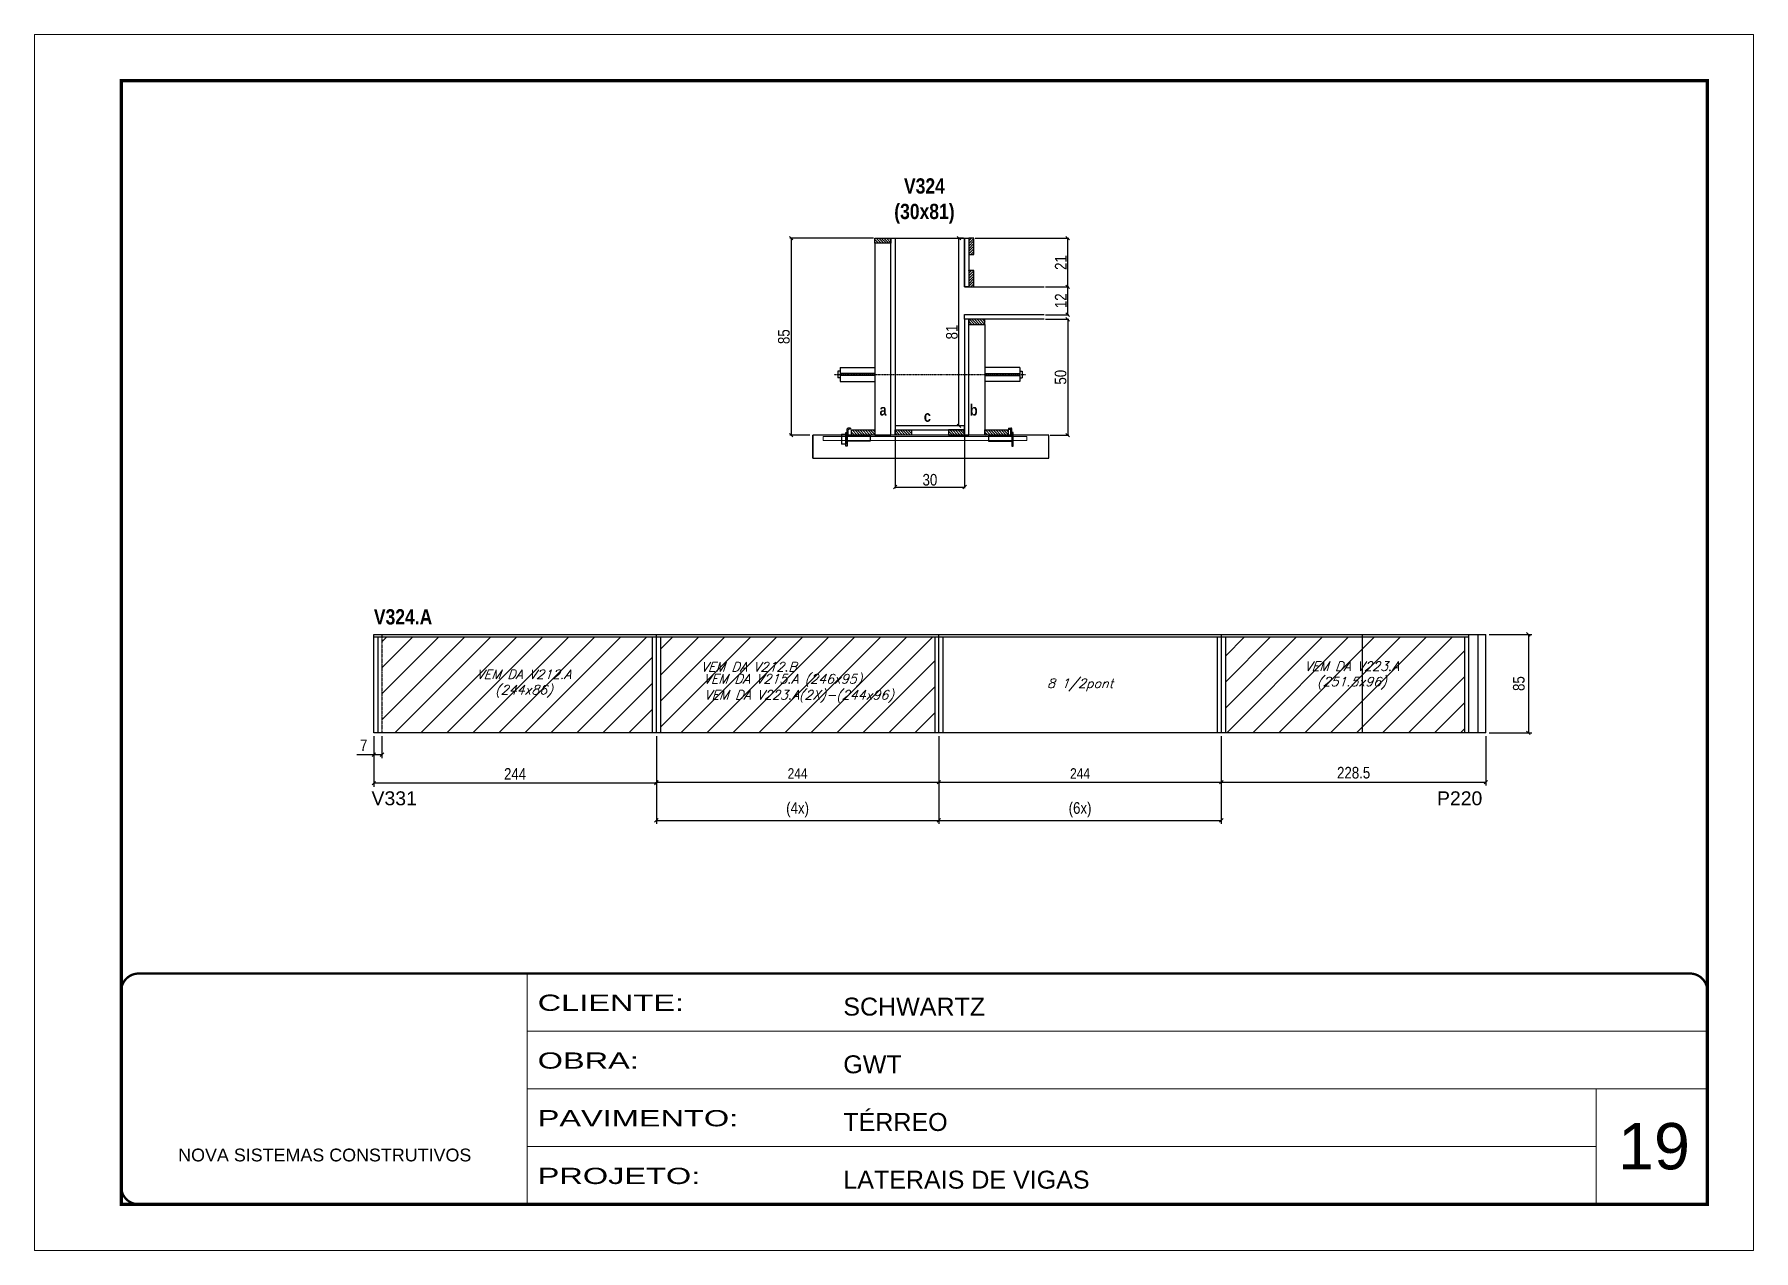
# Model space of a CAD drawing. Extents: x 2603 to 22413, y 1253 to 30260.
# Drawn here: x 16338 to 17823, y 24225 to 25275 of the extents above; entities that cross this region are included whole.
import ezdxf

# ---------------------------------------------------------------- set-up
doc = ezdxf.new("R2010")
doc.units = 0
for name, pattern in [('CONTINUO', [0]), ('DASHED', [0.75, 0.5, -0.25]), ('HIDDEN', [0.375, 0.25, -0.125])]:
    doc.linetypes.add(name, pattern=pattern)
for name, color, linetype in [('5', 5, 'Continuous'), ('barrote', 251, 'Continuous'), ('COTA', 241, 'Continuous'), ('detalhes', 4, 'Continuous'), ('NOMENCLATURA', 7, 'Continuous'), ('Painéis', 200, 'Continuous'), ('presilha', 1, 'Continuous'), ('SARR_2.2x10', 60, 'Continuous'), ('SARR_2.2x7', 40, 'Continuous'), ('SARR_3.5x7', 81, 'Continuous'), ('TENSOR', 3, 'Continuous'), ('texto', 7, 'Continuous')]:
    doc.layers.add(name, color=color, linetype=linetype)
for name, color, linetype, lineweight in [('CARIMBO', 255, 'Continuous', 9), ('CONCRETO', 251, 'Continuous', 25), ('Folhas', 255, 'Continuous', 9), ('Hachura', 251, 'Continuous', 9), ('SARRAFO DE PRESSAO', 251, 'DASHED', 9), ('SCO-___-LAJ', 2, 'Continuous', 0)]:
    doc.layers.add(name, color=color, linetype=linetype, lineweight=lineweight)
doc.styles.add('ARIAL', font='arial.ttf')
doc.styles.add('COTA TECNICA', font='techl___.ttf', dxfattribs={"height": 10})
doc.styles.add('COTA TECNICA 2X', font='techl___.ttf', dxfattribs={"height": 10})
doc.styles.add('COTA TECNICA-50', font='techl___.ttf', dxfattribs={"height": 9})
doc.styles.add('Romans', font='romans.shx')
doc.styles.get("Standard").update_dxf_attribs({"font": 'arial.ttf'})
doc.styles.add('TECNICA', font='techb___.ttf', dxfattribs={"height": 10})
doc.styles.add('Tecnologia', font='')
doc.styles.get('Tecnologia').set_extended_font_data('Forgotten Futurist')
doc.dimstyles.new('COTA PAINEL-50', dxfattribs={"dimtxt": 9, "dimasz": 3, "dimexe": 3, "dimexo": 3, "dimgap": 3, "dimtad": 1, "dimdec": 1, "dimzin": 12, "dimdsep": 46, "dimtxsty": 'COTA TECNICA-50', "dimblk1": 'OBLIQUE', "dimblk2": 'OBLIQUE', "dimsah": 1, "dimcen": 0.9, "dimclrd": 4, "dimclre": 4, "dimclrt": 240, "dimadec": 1, "dimazin": 3, "dimtfac": 1, "dimtdec": 1, "dimtmove": 0, "dimatfit": 3, "dimfxl": 1, "dimtolj": 1, "dimtzin": 12, "dimarcsym": 0})
doc.dimstyles.new('PAINEL', dxfattribs={"dimtxt": 10, "dimasz": 3, "dimexe": 3, "dimexo": 3, "dimgap": 3, "dimtad": 1, "dimdec": 1, "dimzin": 12, "dimdsep": 46, "dimtxsty": 'COTA TECNICA', "dimblk1": 'OBLIQUE', "dimblk2": 'OBLIQUE', "dimsah": 1, "dimcen": 0.9, "dimclrd": 4, "dimclre": 4, "dimclrt": 240, "dimadec": 1, "dimazin": 3, "dimtfac": 1, "dimtdec": 1, "dimtmove": 0, "dimatfit": 3, "dimfxl": 1, "dimtolj": 1, "dimtzin": 12, "dimarcsym": 0})
doc.dimstyles.new('SECAO', dxfattribs={"dimscale": 0.333333, "dimtxt": 5, "dimasz": 9, "dimexe": 3, "dimexo": 3, "dimgap": 3, "dimtad": 1, "dimdec": 1, "dimlfac": 0.5, "dimzin": 12, "dimdsep": 46, "dimtxsty": 'COTA TECNICA 2X', "dimblk1": 'OBLIQUE', "dimblk2": 'OBLIQUE', "dimsah": 1, "dimcen": 0.9, "dimclrd": 4, "dimclre": 4, "dimclrt": 240, "dimadec": 1, "dimazin": 3, "dimtfac": 1, "dimtdec": 1, "dimtmove": 0, "dimatfit": 3, "dimfxl": 1, "dimtolj": 1, "dimtzin": 12, "dimarcsym": 0})

msp = doc.modelspace()

# ---------------------------------------------------------------- texts
at = {"layer": '5', "linetype": 'Continuous'}
for s, p in [('V331', (16629.08, 24609.37)), ('P220', (17549.4, 24609.37))]:
    msp.add_text(s, height=12, rotation=359.99996, dxfattribs=at).set_placement(p)
at = {"layer": 'CARIMBO', "style": 'ARIAL'}
msp.add_text('19', height=40, dxfattribs=at).set_placement((17705.74, 24295.02))
at = {"layer": 'detalhes', "style": 'TECNICA'}
for s, p in [('a', (17067.91, 24945.83)), ('b', (17145.88, 24945.82)), ('c', (17106.17, 24940.41))]:
    msp.add_text(s, height=9.6, dxfattribs=at).set_placement(p)
at = {"layer": 'NOMENCLATURA', "style": 'TECNICA'}
msp.add_text('V324.A', height=13.2, dxfattribs=at).set_placement((16631.13, 24765.43))
at = {"layer": 'NOMENCLATURA', "insert": (17106.66, 25150.63), "char_height": 13.2, "attachment_point": 2, "style": 'TECNICA'}
msp.add_mtext_dynamic_manual_height_columns('V324\\P(30x81)', width=300.2766, gutter_width=1, heights=[0], dxfattribs=at)
at = {"layer": 'texto', "color": 2, "char_height": 8, "attachment_point": 5, "style": 'Romans'}
for s, insert in [('{\\Q19;\\C256;VEM DA V212.A^J(244x86)}', (16760.63, 24714.41)), ('{\\Q19;\\C256;VEM DA V212.B}', (16954.84, 24728.93)), ('{\\Q19;\\C256;VEM DA V223.A\\P(251.5x96)}', (17475.72, 24721.4)), ('{\\Q19;\\C256;VEM DA V215.A (246x95)}', (16984.4, 24717.18)), ('{\\Q19;\\C256;8 1/2pont}', (17241.13, 24713.31)), ('{\\Q19;\\C256;VEM DA V223.A(2X)-(244x96)}', (16998.37, 24703.32))]:
    msp.add_mtext(s, dxfattribs=dict(at, insert=insert))

# ---------------------------------------------------------------- blocks, each defined once
blk = doc.blocks.new('9999999999')
at = {"color": 30, "linetype": 'CONTINUO'}
for p, q in [((98564.6, 34230.2), (98564.6, 34429.4)), ((98564.6, 34379.6), (99584, 34379.6)), ((98564.6, 34329.8), (99488, 34329.8)), ((99584, 34329.8), (99488, 34329.8)), ((99488, 34329.8), (99488, 34230.2)), ((98564.6, 34280), (99488, 34280))]:
    blk.add_line(p, q, dxfattribs=at)
at = {"color": 30, "linetype": 'CONTINUO', "const_width": 2}
blk.add_lwpolyline([(99584, 34230.2), (99584, 34414.4, 0.414214), (99569, 34429.4), (98229, 34429.4, 0.414214), (98214, 34414.4), (98214, 34245.2, 0.414214), (98229, 34230.2), (99584, 34230.2)], format="xyb", dxfattribs=at)
at = {"layer": 'Folhas'}
blk.add_lwpolyline([(98139, 34190.2), (99624, 34190.2), (99624, 35240.2), (98139, 35240.2)], close=True, dxfattribs=at)
at = {"layer": 'Folhas', "color": 30, "const_width": 3}
blk.add_lwpolyline([(98214, 34230.2), (99584, 34230.2), (99584, 35200.2), (98214, 35200.2)], close=True, dxfattribs=at)
at = {"color": 7, "linetype": 'Continuous', "ltscale": 5, "style": 'ARIAL'}
for s, height, p in [('SCHWARTZ', 15.48, (98837.7, 34393.1)), ('GWT', 15.48, (98837.7, 34343.3)), ('TÉRREO', 15.48, (98837.7, 34293.5)), ('NOVA SISTEMAS CONSTRUTIVOS', 11.059, (98263.2, 34267.2)), ('LATERAIS DE VIGAS', 15.483, (98837.7, 34243.7))]:
    blk.add_text(s, height=height, dxfattribs=at).set_placement(p)
at = {"layer": 'Folhas', "color": 7, "style": 'Tecnologia', "width": 1.5}
for s, p in [('CLIENTE:', (98573.7, 34397.2)), ('OBRA:', (98573.7, 34347.3)), ('PAVIMENTO:', (98573.7, 34297.5)), ('PROJETO:', (98573.7, 34247.7))]:
    blk.add_text(s, height=14, dxfattribs=at).set_placement(p)
blk = doc.blocks.new('PRESILHA METÁLICA 1')
at = {"layer": 'presilha'}
for p, q in [((0, 13), (6, 13)), ((0, 13), (0, 0)), ((6, 0), (0, 0)), ((6, 15.5), (7.5, 15.5)), ((6, -2.5), (6, 15.5)), ((6, 13), (6, 0)), ((7.5, 10.6), (7.5, 19.9)), ((7.5, 15.5), (7.5, -2.5)), ((37.5, 4.1), (7.5, 4.1)), ((12, 21), (8.6, 21)), ((9, 11.6), (9, 18.9)), ((12, 19.5), (9.6, 19.5)), ((37.5, 11), (9.6, 11)), ((12, 21), (12, 19.5)), ((37.5, 11), (37.5, 4.1)), ((7.5, -2.5), (6, -2.5))]:
    blk.add_line(p, q, dxfattribs=at)
for centre, radius, start, end in [((8.6, 19.9), 1.14, 90, 180), ((9.6, 18.9), 0.57, 90, 180), ((9.6, 11.6), 0.57, 180, 270)]:
    blk.add_arc(centre, radius, start, end, dxfattribs=at)
blk = doc.blocks.new('PRESILHA METÁLICA 2')
at = {"layer": 'presilha'}
for p, q in [((-5.2, 23.5), (-5.2, 22)), ((-5.2, 23.5), (-1.9, 23.5)), ((-0.8, 14.6), (-0.8, 22.4)), ((-30.8, 13.5), (-30.8, 6.6)), ((-30.8, 13.5), (-2.8, 13.5)), ((-30.8, 6.6), (-0.8, 6.6)), ((-5.2, 22), (-2.8, 22)), ((-2.2, 14.1), (-2.2, 21.4)), ((0.8, 18), (-0.8, 18)), ((-0.8, 18), (-0.8, 0)), ((-0.8, 0), (0.8, 0)), ((0.8, 0), (0.8, 18))]:
    blk.add_line(p, q, dxfattribs=at)
for centre, radius, start, end in [((-1.9, 22.4), 1.14, 0, 90), ((-2.8, 21.4), 0.57, 0, 90), ((-2.8, 14.1), 0.57, 270, 0)]:
    blk.add_arc(centre, radius, start, end, dxfattribs=at)
blk = doc.blocks.new('_Oblique')
at = {"color": 0, "linetype": 'ByBlock', "lineweight": -2}
blk.add_line((-0.5, -0.5), (0.5, 0.5), dxfattribs=at)
blk = doc.blocks.new('*D155')
at = {"layer": 'COTA', "color": 4, "lineweight": -2, "transparency": 16777216}
for p, q in [((17211.1, 25028.9), (17231.4, 25028.9)), ((17230.4, 25028.9), (17230.4, 24928.9)), ((17215.2, 24928.9), (17231.4, 24928.9))]:
    blk.add_line(p, q, dxfattribs=at)
at = {"layer": 'Defpoints', "color": 0, "transparency": 16777216}
for p in [(17210.1, 25028.9), (17214.2, 24928.9), (17230.4, 24928.9)]:
    blk.add_point(p, dxfattribs=at)
at = {"layer": 'COTA', "color": 4, "lineweight": -2, "transparency": 16777216, "xscale": 3, "yscale": 3, "zscale": 3}
for p, rotation in [((17230.4, 25028.9), 90), ((17230.4, 24928.9), 270)]:
    blk.add_blockref('_Oblique', p, dxfattribs=dict(at, rotation=rotation))
at = {"layer": 'COTA', "color": 240, "transparency": 16777216, "insert": (17224.3, 24978.9), "char_height": 10, "attachment_point": 5, "rotation": 90, "style": 'COTA TECNICA 2X'}
blk.add_mtext('\\A1;50', dxfattribs=at)
blk = doc.blocks.new('*D156')
at = {"layer": 'COTA', "color": 4, "lineweight": -2, "transparency": 16777216}
for p, q in [((17211.1, 25056.9), (17231.4, 25056.9)), ((17230.4, 25032.9), (17230.4, 25056.9)), ((17211.1, 25032.9), (17231.4, 25032.9))]:
    blk.add_line(p, q, dxfattribs=at)
at = {"layer": 'Defpoints', "color": 0, "transparency": 16777216}
for p in [(17210.1, 25056.9), (17230.4, 25056.9), (17210.1, 25032.9)]:
    blk.add_point(p, dxfattribs=at)
at = {"layer": 'COTA', "color": 4, "lineweight": -2, "transparency": 16777216, "xscale": 3, "yscale": 3, "zscale": 3}
for p, rotation in [((17230.4, 25056.9), 90), ((17230.4, 25032.9), 270)]:
    blk.add_blockref('_Oblique', p, dxfattribs=dict(at, rotation=rotation))
at = {"layer": 'COTA', "color": 240, "transparency": 16777216, "insert": (17224.4, 25044.9), "char_height": 10, "attachment_point": 5, "rotation": 90, "style": 'COTA TECNICA 2X'}
blk.add_mtext('\\A1;12', dxfattribs=at)
blk = doc.blocks.new('*D157')
at = {"layer": 'COTA', "color": 4, "lineweight": -2, "transparency": 16777216}
for p, q in [((17062.8, 25098.9), (16990.5, 25098.9)), ((16991.5, 25098.9), (16991.5, 24928.9)), ((17007.6, 24928.9), (16990.5, 24928.9))]:
    blk.add_line(p, q, dxfattribs=at)
at = {"layer": 'Defpoints', "color": 0, "transparency": 16777216}
for p in [(17063.8, 25098.9), (16991.5, 24928.9), (17008.6, 24928.9)]:
    blk.add_point(p, dxfattribs=at)
at = {"layer": 'COTA', "color": 4, "lineweight": -2, "transparency": 16777216, "xscale": 3, "yscale": 3, "zscale": 3}
for p, rotation in [((16991.5, 25098.9), 90), ((16991.5, 24928.9), 270)]:
    blk.add_blockref('_Oblique', p, dxfattribs=dict(at, rotation=rotation))
at = {"layer": 'COTA', "color": 240, "transparency": 16777216, "insert": (16985.3, 25013.9), "char_height": 10, "attachment_point": 5, "rotation": 90, "style": 'COTA TECNICA 2X'}
blk.add_mtext('\\A1;85', dxfattribs=at)
blk = doc.blocks.new('*D1046')
at = {"layer": 'COTA', "color": 4, "lineweight": -2, "transparency": 16777216}
for p, q in [((17081.4, 24927.9), (17081.4, 24883.1)), ((17141.4, 24927.9), (17141.4, 24883.1)), ((17081.4, 24884.1), (17141.4, 24884.1))]:
    blk.add_line(p, q, dxfattribs=at)
at = {"layer": 'Defpoints', "color": 0, "transparency": 16777216}
for p in [(17081.4, 24928.9), (17141.4, 24928.9), (17141.4, 24884.1)]:
    blk.add_point(p, dxfattribs=at)
at = {"layer": 'COTA', "color": 4, "lineweight": -2, "transparency": 16777216, "xscale": 3, "yscale": 3, "zscale": 3, "rotation": 180}
blk.add_blockref('_Oblique', (17081.4, 24884.1), dxfattribs=at)
at = {"layer": 'COTA', "color": 4, "lineweight": -2, "transparency": 16777216, "xscale": 3, "yscale": 3, "zscale": 3}
blk.add_blockref('_Oblique', (17141.4, 24884.1), dxfattribs=at)
at = {"layer": 'COTA', "color": 240, "transparency": 16777216, "insert": (17111.4, 24890.3), "char_height": 10, "attachment_point": 5, "style": 'COTA TECNICA 2X'}
blk.add_mtext('\\A1;30', dxfattribs=at)
blk = doc.blocks.new('*D1047')
at = {"layer": 'COTA', "color": 4, "lineweight": -2, "transparency": 16777216}
for p, q in [((17150.4, 25098.9), (17231.4, 25098.9)), ((17230.4, 25056.9), (17230.4, 25098.9)), ((17211.1, 25056.9), (17231.4, 25056.9))]:
    blk.add_line(p, q, dxfattribs=at)
at = {"layer": 'Defpoints', "color": 0, "transparency": 16777216}
for p in [(17149.4, 25098.9), (17230.4, 25098.9), (17210.1, 25056.9)]:
    blk.add_point(p, dxfattribs=at)
at = {"layer": 'COTA', "color": 4, "lineweight": -2, "transparency": 16777216, "xscale": 3, "yscale": 3, "zscale": 3}
for p, rotation in [((17230.4, 25098.9), 90), ((17230.4, 25056.9), 270)]:
    blk.add_blockref('_Oblique', p, dxfattribs=dict(at, rotation=rotation))
at = {"layer": 'COTA', "color": 240, "transparency": 16777216, "insert": (17224.4, 25077.9), "char_height": 10, "attachment_point": 5, "rotation": 90, "style": 'COTA TECNICA 2X'}
blk.add_mtext('\\A1;21', dxfattribs=at)
blk = doc.blocks.new('*D1048')
at = {"layer": 'COTA', "color": 4, "lineweight": -2, "transparency": 16777216}
for p, q in [((17140.4, 25098.9), (17135.5, 25098.9)), ((17136.5, 24936.9), (17136.5, 25098.9)), ((17140.4, 24936.9), (17135.5, 24936.9))]:
    blk.add_line(p, q, dxfattribs=at)
at = {"layer": 'Defpoints', "color": 0, "transparency": 16777216}
for p in [(17136.5, 25098.9), (17141.4, 25098.9), (17141.4, 24936.9)]:
    blk.add_point(p, dxfattribs=at)
at = {"layer": 'COTA', "color": 4, "lineweight": -2, "transparency": 16777216, "xscale": 3, "yscale": 3, "zscale": 3}
for p, rotation in [((17136.5, 25098.9), 90), ((17136.5, 24936.9), 270)]:
    blk.add_blockref('_Oblique', p, dxfattribs=dict(at, rotation=rotation))
at = {"layer": 'COTA', "color": 240, "transparency": 16777216, "insert": (17130.4, 25017.9), "char_height": 10, "attachment_point": 5, "rotation": 90, "style": 'COTA TECNICA 2X'}
blk.add_mtext('\\A1;81', dxfattribs=at)
blk = doc.blocks.new('*D158')
at = {"layer": 'COTA', "color": 4, "linetype": 'ByBlock', "lineweight": -2, "transparency": 16777216}
for p, q in [((16875.1, 24668.9), (16875.1, 24626.3)), ((17119.1, 24668.9), (17119.1, 24626.3)), ((16875.1, 24629.3), (17119.1, 24629.3))]:
    blk.add_line(p, q, dxfattribs=at)
at = {"layer": 'Defpoints', "color": 0, "linetype": 'ByBlock', "transparency": 16777216}
for p in [(16875.1, 24671.9), (17119.1, 24671.9), (17119.1, 24629.3)]:
    blk.add_point(p, dxfattribs=at)
at = {"layer": 'COTA', "color": 4, "linetype": 'ByBlock', "lineweight": -2, "transparency": 16777216, "xscale": 3, "yscale": 3, "zscale": 3, "rotation": 180}
blk.add_blockref('_Oblique', (16875.1, 24629.3), dxfattribs=at)
at = {"layer": 'COTA', "color": 4, "linetype": 'ByBlock', "lineweight": -2, "transparency": 16777216, "xscale": 3, "yscale": 3, "zscale": 3}
blk.add_blockref('_Oblique', (17119.1, 24629.3), dxfattribs=at)
at = {"layer": 'COTA', "color": 240, "linetype": 'ByBlock', "transparency": 16777216, "insert": (16997.1, 24636.8), "char_height": 9, "attachment_point": 5, "style": 'COTA TECNICA-50'}
blk.add_mtext('\\A1;244', dxfattribs=at)
blk = doc.blocks.new('*D1049')
at = {"layer": 'COTA', "color": 4, "linetype": 'ByBlock', "lineweight": -2, "transparency": 16777216}
for p, q in [((16631.1, 24668.9), (16631.1, 24625.4)), ((16875.1, 24668.9), (16875.1, 24625.4)), ((16875.1, 24628.4), (16631.1, 24628.4))]:
    blk.add_line(p, q, dxfattribs=at)
at = {"layer": 'Defpoints', "color": 0, "linetype": 'ByBlock', "transparency": 16777216}
for p in [(16631.1, 24671.9), (16875.1, 24671.9), (16631.1, 24628.4)]:
    blk.add_point(p, dxfattribs=at)
at = {"layer": 'COTA', "color": 4, "linetype": 'ByBlock', "lineweight": -2, "transparency": 16777216, "xscale": 3, "yscale": 3, "zscale": 3, "rotation": 180}
blk.add_blockref('_Oblique', (16631.1, 24628.4), dxfattribs=at)
at = {"layer": 'COTA', "color": 4, "linetype": 'ByBlock', "lineweight": -2, "transparency": 16777216, "xscale": 3, "yscale": 3, "zscale": 3}
blk.add_blockref('_Oblique', (16875.1, 24628.4), dxfattribs=at)
at = {"layer": 'COTA', "color": 240, "linetype": 'ByBlock', "transparency": 16777216, "insert": (16753.1, 24636.4), "char_height": 10, "attachment_point": 5, "style": 'COTA TECNICA'}
blk.add_mtext('\\A1;244', dxfattribs=at)
blk = doc.blocks.new('*D1050')
at = {"layer": 'COTA', "color": 4, "linetype": 'ByBlock', "lineweight": -2, "transparency": 16777216}
for p, q in [((17363.1, 24668.9), (17363.1, 24626.3)), ((17591.6, 24668.9), (17591.6, 24626.3)), ((17363.1, 24629.3), (17591.6, 24629.3))]:
    blk.add_line(p, q, dxfattribs=at)
at = {"layer": 'Defpoints', "color": 0, "linetype": 'ByBlock', "transparency": 16777216}
for p in [(17363.1, 24671.9), (17591.6, 24671.9), (17591.6, 24629.3)]:
    blk.add_point(p, dxfattribs=at)
at = {"layer": 'COTA', "color": 4, "linetype": 'ByBlock', "lineweight": -2, "transparency": 16777216, "xscale": 3, "yscale": 3, "zscale": 3, "rotation": 180}
blk.add_blockref('_Oblique', (17363.1, 24629.3), dxfattribs=at)
at = {"layer": 'COTA', "color": 4, "linetype": 'ByBlock', "lineweight": -2, "transparency": 16777216, "xscale": 3, "yscale": 3, "zscale": 3}
blk.add_blockref('_Oblique', (17591.6, 24629.3), dxfattribs=at)
at = {"layer": 'COTA', "color": 240, "linetype": 'ByBlock', "transparency": 16777216, "insert": (17477.4, 24637.4), "char_height": 10, "attachment_point": 5, "style": 'COTA TECNICA'}
blk.add_mtext('\\A1;228.5', dxfattribs=at)
blk = doc.blocks.new('*D1051')
at = {"layer": 'COTA', "color": 4, "linetype": 'ByBlock', "lineweight": -2, "transparency": 16777216}
for p, q in [((17594.6, 24756.9), (17631.3, 24756.9)), ((17628.3, 24756.9), (17628.3, 24671.9)), ((17594.6, 24671.9), (17631.3, 24671.9))]:
    blk.add_line(p, q, dxfattribs=at)
at = {"layer": 'Defpoints', "color": 0, "linetype": 'ByBlock', "transparency": 16777216}
for p in [(17591.6, 24756.9), (17591.6, 24671.9), (17628.3, 24671.9)]:
    blk.add_point(p, dxfattribs=at)
at = {"layer": 'COTA', "color": 4, "linetype": 'ByBlock', "lineweight": -2, "transparency": 16777216, "xscale": 3, "yscale": 3, "zscale": 3}
for p, rotation in [((17628.3, 24756.9), 90), ((17628.3, 24671.9), 270)]:
    blk.add_blockref('_Oblique', p, dxfattribs=dict(at, rotation=rotation))
at = {"layer": 'COTA', "color": 240, "linetype": 'ByBlock', "transparency": 16777216, "insert": (17620.1, 24714.4), "char_height": 10, "attachment_point": 5, "rotation": 90, "style": 'COTA TECNICA'}
blk.add_mtext('\\A1;85', dxfattribs=at)
blk = doc.blocks.new('*D1052')
at = {"layer": 'COTA', "color": 4, "linetype": 'ByBlock', "lineweight": -2, "transparency": 16777216}
for p, q in [((16631.1, 24668.9), (16631.1, 24650)), ((16638.1, 24668.9), (16638.1, 24650)), ((16631.1, 24653), (16616.4, 24653)), ((16638.1, 24653), (16631.1, 24653))]:
    blk.add_line(p, q, dxfattribs=at)
at = {"layer": 'Defpoints', "color": 0, "linetype": 'ByBlock', "transparency": 16777216}
for p in [(16631.1, 24671.9), (16638.1, 24671.9), (16631.1, 24653)]:
    blk.add_point(p, dxfattribs=at)
at = {"layer": 'COTA', "color": 4, "linetype": 'ByBlock', "lineweight": -2, "transparency": 16777216, "xscale": 3, "yscale": 3, "zscale": 3, "rotation": 180}
blk.add_blockref('_Oblique', (16631.1, 24653), dxfattribs=at)
at = {"layer": 'COTA', "color": 4, "linetype": 'ByBlock', "lineweight": -2, "transparency": 16777216, "xscale": 3, "yscale": 3, "zscale": 3}
blk.add_blockref('_Oblique', (16638.1, 24653), dxfattribs=at)
at = {"layer": 'COTA', "color": 240, "linetype": 'ByBlock', "transparency": 16777216, "insert": (16622.3, 24661.1), "char_height": 10, "attachment_point": 5, "style": 'COTA TECNICA'}
blk.add_mtext('\\A1;7', dxfattribs=at)
blk = doc.blocks.new('*D1017')
at = {"layer": 'COTA', "color": 4, "linetype": 'ByBlock', "lineweight": -2, "transparency": 16777216}
for p, q in [((16875.1, 24668.9), (16875.1, 24593.3)), ((17119.1, 24668.9), (17119.1, 24593.3)), ((16875.1, 24596.3), (17119.1, 24596.3))]:
    blk.add_line(p, q, dxfattribs=at)
at = {"layer": 'Defpoints', "color": 0, "linetype": 'ByBlock', "transparency": 16777216}
for p in [(16875.1, 24671.9), (17119.1, 24671.9), (17119.1, 24596.3)]:
    blk.add_point(p, dxfattribs=at)
at = {"layer": 'COTA', "color": 4, "linetype": 'ByBlock', "lineweight": -2, "transparency": 16777216, "xscale": 3, "yscale": 3, "zscale": 3, "rotation": 180}
blk.add_blockref('_Oblique', (16875.1, 24596.3), dxfattribs=at)
at = {"layer": 'COTA', "color": 4, "linetype": 'ByBlock', "lineweight": -2, "transparency": 16777216, "xscale": 3, "yscale": 3, "zscale": 3}
blk.add_blockref('_Oblique', (17119.1, 24596.3), dxfattribs=at)
at = {"layer": 'COTA', "color": 240, "linetype": 'ByBlock', "transparency": 16777216, "insert": (16997.1, 24605.5), "char_height": 10, "attachment_point": 5, "style": 'COTA TECNICA'}
blk.add_mtext('\\A1;(4x)', dxfattribs=at)
blk = doc.blocks.new('*D3277')
at = {"layer": 'COTA', "color": 4, "linetype": 'ByBlock', "lineweight": -2, "transparency": 16777216}
for p, q in [((17119.1, 24668.9), (17119.1, 24626.3)), ((17363.1, 24668.9), (17363.1, 24626.3)), ((17119.1, 24629.3), (17363.1, 24629.3))]:
    blk.add_line(p, q, dxfattribs=at)
at = {"layer": 'Defpoints', "color": 0, "linetype": 'ByBlock', "transparency": 16777216}
for p in [(17119.1, 24671.9), (17363.1, 24671.9), (17363.1, 24629.3)]:
    blk.add_point(p, dxfattribs=at)
at = {"layer": 'COTA', "color": 4, "linetype": 'ByBlock', "lineweight": -2, "transparency": 16777216, "xscale": 3, "yscale": 3, "zscale": 3, "rotation": 180}
blk.add_blockref('_Oblique', (17119.1, 24629.3), dxfattribs=at)
at = {"layer": 'COTA', "color": 4, "linetype": 'ByBlock', "lineweight": -2, "transparency": 16777216, "xscale": 3, "yscale": 3, "zscale": 3}
blk.add_blockref('_Oblique', (17363.1, 24629.3), dxfattribs=at)
at = {"layer": 'COTA', "color": 240, "linetype": 'ByBlock', "transparency": 16777216, "insert": (17241.1, 24636.8), "char_height": 9, "attachment_point": 5, "style": 'COTA TECNICA-50'}
blk.add_mtext('\\A1;244', dxfattribs=at)
blk = doc.blocks.new('*D3278')
at = {"layer": 'COTA', "color": 4, "linetype": 'ByBlock', "lineweight": -2, "transparency": 16777216}
for p, q in [((17119.1, 24668.9), (17119.1, 24593.3)), ((17363.1, 24668.9), (17363.1, 24593.3)), ((17119.1, 24596.3), (17363.1, 24596.3))]:
    blk.add_line(p, q, dxfattribs=at)
at = {"layer": 'Defpoints', "color": 0, "linetype": 'ByBlock', "transparency": 16777216}
for p in [(17119.1, 24671.9), (17363.1, 24671.9), (17363.1, 24596.3)]:
    blk.add_point(p, dxfattribs=at)
at = {"layer": 'COTA', "color": 4, "linetype": 'ByBlock', "lineweight": -2, "transparency": 16777216, "xscale": 3, "yscale": 3, "zscale": 3, "rotation": 180}
blk.add_blockref('_Oblique', (17119.1, 24596.3), dxfattribs=at)
at = {"layer": 'COTA', "color": 4, "linetype": 'ByBlock', "lineweight": -2, "transparency": 16777216, "xscale": 3, "yscale": 3, "zscale": 3}
blk.add_blockref('_Oblique', (17363.1, 24596.3), dxfattribs=at)
at = {"layer": 'COTA', "color": 240, "linetype": 'ByBlock', "transparency": 16777216, "insert": (17241.1, 24605.5), "char_height": 10, "attachment_point": 5, "style": 'COTA TECNICA'}
blk.add_mtext('\\A1;(6x)', dxfattribs=at)

# ---------------------------------------------------------------- dimensions: what is measured, and where the dimension line sits
at = {"layer": 'COTA'}
for base, p1, p2, picture, middle in [((16991.46, 24928.94, 0), (17063.78, 25098.94), (17008.57, 24928.94, 0), '*D157', (16985.33, 25013.94, 0)), ((17136.53, 25098.94), (17141.38, 24936.94), (17141.38, 25098.94), '*D1048', (17130.43, 25017.94)), ((17230.43, 25098.94), (17210.08, 25056.94), (17149.38, 25098.94), '*D1047', (17224.37, 25077.94)), ((17230.43, 25056.94), (17210.08, 25032.94), (17210.08, 25056.94), '*D156', (17224.37, 25044.94)), ((17230.43, 24928.94, 0), (17210.08, 25028.94), (17214.19, 24928.94, 0), '*D155', (17224.32, 24978.94, 0))]:
    dim = msp.add_linear_dim(base=base, p1=p1, p2=p2, angle=90, dimstyle='SECAO', dxfattribs=at)
    dim.commit()
    dim.dimension.update_dxf_attribs({"geometry": picture, "text_midpoint": middle})
dim = msp.add_linear_dim(base=(17141.38, 24884.11), p1=(17081.38, 24928.94), p2=(17141.38, 24928.94), dimstyle='SECAO', dxfattribs=at)
dim.commit()
dim.dimension.update_dxf_attribs({"geometry": '*D1046', "text_midpoint": (17111.38, 24890.33)})
at = {"layer": 'COTA', "linetype": 'ByBlock'}
for base, p1, p2, angle, picture, middle in [((17628.26, 24671.91), (17591.63, 24756.91), (17591.63, 24671.91), 90, '*D1051', (17620.13, 24714.41)), ((16631.13, 24628.37), (16875.13, 24671.91), (16631.13, 24671.91), 180, '*D1049', (16753.13, 24636.44))]:
    dim = msp.add_linear_dim(base=base, p1=p1, p2=p2, angle=angle, dimstyle='PAINEL', dxfattribs=at)
    dim.commit()
    dim.dimension.update_dxf_attribs({"geometry": picture, "text_midpoint": middle})
for base, p1, p2, picture, middle in [((16631.13, 24652.99), (16638.13, 24671.91), (16631.13, 24671.91), '*D1052', (16622.26, 24661.06)), ((17591.63, 24629.27), (17363.13, 24671.91), (17591.63, 24671.91), '*D1050', (17477.38, 24637.4))]:
    dim = msp.add_linear_dim(base=base, p1=p1, p2=p2, dimstyle='PAINEL', dxfattribs=at)
    dim.commit()
    dim.dimension.update_dxf_attribs({"geometry": picture, "text_midpoint": middle})
for base, p1, p2, picture, middle in [((17119.13, 24629.27), (16875.13, 24671.91), (17119.13, 24671.91), '*D158', (16997.13, 24636.84)), ((17363.13, 24629.27), (17119.13, 24671.91), (17363.13, 24671.91), '*D3277', (17241.13, 24636.84))]:
    dim = msp.add_linear_dim(base=base, p1=p1, p2=p2, angle=180, dimstyle='COTA PAINEL-50', override={"dimarcsym": 1}, dxfattribs=at)
    dim.commit()
    dim.dimension.update_dxf_attribs({"geometry": picture, "text_midpoint": middle})
for base, p1, p2, text, picture, middle in [((17119.13, 24596.29), (16875.13, 24671.91), (17119.13, 24671.91), '(4x)', '*D1017', (16997.13, 24605.51)), ((17363.13, 24596.29), (17119.13, 24671.91), (17363.13, 24671.91), '(6x)', '*D3278', (17241.13, 24605.51))]:
    dim = msp.add_linear_dim(base=base, p1=p1, p2=p2, text=text, dimstyle='PAINEL', dxfattribs=at)
    dim.commit()
    dim.dimension.update_dxf_attribs({"geometry": picture, "text_midpoint": middle})

# ---------------------------------------------------------------- hatches: boundary and pattern name
at = {"layer": 'Hachura', "linetype": 'ByBlock'}
h = msp.add_hatch(dxfattribs=at)
h.set_pattern_fill('ANSI31', color=256, scale=5)
h.set_pattern_definition([(45, (-142.407, 4e-12), (-11.22532, 11.22532), [])])
h.paths.add_polyline_path([(16871.63, 24754.71), (16638.13, 24754.71), (16638.13, 24671.91), (16871.63, 24671.91)])
h.paths.add_polyline_path([(16878.63, 24754.71), (16878.63, 24671.91), (17115.63, 24671.91), (17115.63, 24754.71)])
h.paths.add_polyline_path([(17366.63, 24671.91), (17485.13, 24671.91), (17485.13, 24754.71), (17366.63, 24754.71)])
h.paths.add_polyline_path([(17485.13, 24671.91), (17573.13, 24671.91), (17573.13, 24754.71), (17485.13, 24754.71)])
at = {"layer": 'SARR_2.2x10'}
h = msp.add_hatch(dxfattribs=at)
h.set_pattern_fill('ANSI31', color=256, scale=0.5, angle=90)
h.set_pattern_definition([(135, (50237.3184, -98583.2307), (-1.122532015, -1.122532015), [])])
h.paths.add_polyline_path([(17043.78, 24933.34), (17043.78, 24928.94), (17063.78, 24928.94), (17063.78, 24933.34)])
h = msp.add_hatch(dxfattribs=at)
h.set_pattern_fill('ANSI31', color=256, scale=0.5, angle=90)
h.set_pattern_definition([(135, (50352.5184, -98583.2307), (-1.122532015, -1.122532015), [])])
h.paths.add_polyline_path([(17158.98, 24933.34), (17158.98, 24928.94), (17178.98, 24928.94), (17178.98, 24933.34)])
at = {"layer": 'SARR_2.2x7'}
h = msp.add_hatch(dxfattribs=at)
h.set_pattern_fill('ANSI31', color=256, scale=0.5, angle=90)
h.set_pattern_definition([(135, (50251.3184, -98417.6307), (-1.122532015, -1.122532015), [])])
h.paths.add_polyline_path([(17077.78, 25098.94), (17077.78, 25094.54), (17063.78, 25094.54), (17063.78, 25098.94)])
h = msp.add_hatch(dxfattribs=at)
h.set_pattern_fill('ANSI31', color=256, scale=0.5, angle=180)
h.set_pattern_definition([(225, (140690.5833, 58213.2776), (1.122532015, -1.122532015), [])])
h.paths.add_polyline_path([(17144.98, 25084.94), (17149.38, 25084.94), (17149.38, 25098.94), (17144.98, 25098.94)])
h = msp.add_hatch(dxfattribs=at)
h.set_pattern_fill('ANSI31', color=256, scale=0.5, angle=180)
h.set_pattern_definition([(225, (140690.5833, 58185.2776), (1.122532015, -1.122532015), [])])
h.paths.add_polyline_path([(17144.98, 25056.94), (17149.38, 25056.94), (17149.38, 25070.94), (17144.98, 25070.94)])
h = msp.add_hatch(dxfattribs=at)
h.set_pattern_fill('ANSI31', color=256, scale=0.5, angle=90)
h.set_pattern_definition([(135, (50253.3184, -98487.6307), (-1.122532015, -1.122532015), [])])
h.paths.add_polyline_path([(17144.98, 25028.94), (17144.98, 25024.54), (17158.98, 25024.54), (17158.98, 25028.94)])
h = msp.add_hatch(dxfattribs=at)
h.set_pattern_fill('ANSI31', color=256, scale=0.5, angle=90)
h.set_pattern_definition([(135, (50316.9184, -98583.2307), (-1.122532015, -1.122532015), [])])
h.paths.add_polyline_path([(17095.38, 24928.94), (17095.38, 24933.34), (17081.38, 24933.34), (17081.38, 24928.94)])
h = msp.add_hatch(dxfattribs=at)
h.set_pattern_fill('ANSI31', color=256, scale=0.5, angle=90)
h.set_pattern_definition([(135, (50276.9184, -98583.2307), (-1.122532015, -1.122532015), [])])
h.paths.add_polyline_path([(17127.38, 24928.94), (17127.38, 24933.34), (17141.38, 24933.34), (17141.38, 24928.94)])

# ---------------------------------------------------------------- linework, layer by layer
at = {"ltscale": 3}
for p, q in [((17031.78, 24984.25), (17031.78, 24978.25)), ((17033.78, 24984.25), (17031.78, 24984.25)), ((17033.78, 24978.25), (17031.78, 24978.25)), ((17033.78, 24987.25), (17033.78, 24975.25)), ((17033.78, 24987.25), (17063.78, 24987.25)), ((17063.78, 24982.25), (17033.78, 24982.25)), ((17063.78, 24980.25), (17033.78, 24980.25)), ((17188.98, 24987.25), (17158.98, 24987.25)), ((17158.98, 24982.25), (17188.98, 24982.25)), ((17158.98, 24980.25), (17188.98, 24980.25)), ((17188.98, 24987.25), (17188.98, 24975.25)), ((17188.98, 24984.25), (17190.98, 24984.25)), ((17188.98, 24978.25), (17190.98, 24978.25)), ((17190.98, 24984.25), (17190.98, 24978.25)), ((17033.78, 24975.25), (17063.78, 24975.25)), ((17188.98, 24975.25), (17158.98, 24975.25))]:
    msp.add_line(p, q, dxfattribs=at)
at = {"layer": 'barrote'}
msp.add_lwpolyline([(17010.32, 24908.94), (17214.24, 24908.94), (17214.24, 24928.94), (17010.32, 24928.94)], close=True, dxfattribs=at)
at = {"layer": 'CONCRETO', "linetype": 'Continuous'}
for p, q in [((17081.38, 25098.94), (17141.38, 25098.94)), ((17141.38, 25098.94), (17141.38, 25056.94)), ((17141.38, 25056.94), (17210.08, 25056.94))]:
    msp.add_line(p, q, dxfattribs=at)
at = {"layer": 'detalhes', "color": 250}
msp.add_line((17010.32, 24908.94), (17010.32, 24928.94), dxfattribs=at)
at = {"layer": 'Painéis', "linetype": 'Continuous'}
for p, q in [((16631.13, 24671.91), (16631.13, 24756.91)), ((16631.13, 24756.91), (17591.63, 24756.91)), ((16875.13, 24671.91), (16875.13, 24756.91)), ((17119.13, 24671.91), (17119.13, 24756.91)), ((17363.13, 24671.91), (17363.13, 24756.91)), ((17485.13, 24671.91), (17485.13, 24756.91)), ((17591.63, 24671.91), (17591.63, 24756.91)), ((17591.63, 24671.91), (16631.13, 24671.91))]:
    msp.add_line(p, q, dxfattribs=at)
for points in [[(17077.78, 24928.94), (17077.78, 25098.94), (17081.38, 25098.94), (17081.38, 24928.94)], [(17144.98, 25056.94), (17141.38, 25056.94), (17141.38, 25098.94), (17144.98, 25098.94)], [(17144.98, 24928.94), (17144.98, 25028.94), (17141.38, 25028.94), (17141.38, 24928.94)], [(17141.38, 24936.94), (17081.38, 24936.94), (17081.38, 24933.34), (17141.38, 24933.34)]]:
    msp.add_lwpolyline(points, close=True, dxfattribs=at)
at = {"layer": 'Painéis', "linetype": 'Continuous', "elevation": 0}
msp.add_lwpolyline([(17210.08, 25028.94), (17141.38, 25028.94), (17141.38, 25032.94), (17210.08, 25032.94)], dxfattribs=at)
at = {"layer": 'SARR_2.2x10'}
for points in [[(17043.78, 24933.34), (17063.78, 24933.34), (17063.78, 24928.94), (17043.78, 24928.94)], [(17158.98, 24933.34), (17178.98, 24933.34), (17178.98, 24928.94), (17158.98, 24928.94)]]:
    msp.add_lwpolyline(points, close=True, dxfattribs=at)
at = {"layer": 'SARR_2.2x7', "linetype": 'HIDDEN'}
msp.add_line((16638.13, 24756.91), (16638.13, 24671.91), dxfattribs=at)
at = {"layer": 'SARR_2.2x7', "linetype": 'Continuous'}
for p, q in [((17584.63, 24756.91), (17584.63, 24671.91)), ((16631.13, 24754.71), (16875.13, 24754.71)), ((16875.13, 24754.71), (17119.13, 24754.71)), ((17119.13, 24754.71), (17363.13, 24754.71)), ((17363.13, 24754.71), (17576.63, 24754.71))]:
    msp.add_line(p, q, dxfattribs=at)
at = {"layer": 'SARR_2.2x7', "elevation": 0}
for points in [[(17063.78, 25098.94), (17077.78, 25098.94), (17077.78, 25094.54), (17063.78, 25094.54)], [(17158.98, 25028.94), (17144.98, 25028.94), (17144.98, 25024.54), (17158.98, 25024.54)]]:
    msp.add_lwpolyline(points, close=True, dxfattribs=at)
at = {"layer": 'SARR_2.2x7'}
for points in [[(17144.98, 25098.94), (17144.98, 25084.94), (17149.38, 25084.94), (17149.38, 25098.94)], [(17144.98, 25070.94), (17144.98, 25056.94), (17149.38, 25056.94), (17149.38, 25070.94)], [(17081.38, 24933.34), (17095.38, 24933.34), (17095.38, 24928.94), (17081.38, 24928.94)], [(17141.38, 24933.34), (17127.38, 24933.34), (17127.38, 24928.94), (17141.38, 24928.94)]]:
    msp.add_lwpolyline(points, close=True, dxfattribs=at)
at = {"layer": 'SARR_3.5x7'}
for p, q in [((17576.63, 24756.91), (17576.63, 24671.91)), ((16634.63, 24754.71), (16634.63, 24671.91)), ((16871.63, 24754.71), (16871.63, 24671.91)), ((16878.63, 24754.71), (16878.63, 24671.91)), ((17115.63, 24754.71), (17115.63, 24671.91)), ((17122.63, 24754.71), (17122.63, 24671.91)), ((17359.63, 24754.71), (17359.63, 24671.91)), ((17366.63, 24754.71), (17366.63, 24671.91)), ((17573.13, 24754.71), (17573.13, 24671.91))]:
    msp.add_line(p, q, dxfattribs=at)
for points in [[(17077.78, 25094.54), (17063.78, 25094.54), (17063.78, 24928.94), (17077.78, 24928.94)], [(17144.98, 25024.54), (17158.98, 25024.54), (17158.98, 24928.94), (17144.98, 24928.94)]]:
    msp.add_lwpolyline(points, close=True, dxfattribs=at)
at = {"layer": 'SCO-___-LAJ', "color": 1}
msp.add_lwpolyline([(17019.33, 24927.61), (17195.11, 24927.61), (17195.11, 24924.41), (17019.33, 24924.41)], close=True, dxfattribs=at)
at = {"layer": 'TENSOR', "linetype": 'HIDDEN', "ltscale": 0.5}
msp.add_line((17028.78, 24981.25), (17193.98, 24981.25), dxfattribs=at)

# ---------------------------------------------------------------- block references
at = {"layer": 'presilha', "xscale": 0.6666666666666666, "yscale": 0.6666666666666666, "zscale": 0.6666666666666666}
for name, p in [('PRESILHA METÁLICA 1', (17034.91, 24920.97)), ('PRESILHA METÁLICA 2', (17182.66, 24919.31))]:
    msp.add_blockref(name, p, dxfattribs=at)
at = {"layer": 'SARRAFO DE PRESSAO', "color": 6, "linetype": 'ByBlock'}
msp.add_blockref('9999999999', (-81801.1, -9965.33), dxfattribs=at)

msp.set_redraw_order([(e.dxf.handle, doc.entitydb.next_handle()) for e in msp.query("TEXT MTEXT ATTDEF DIMENSION ARC_DIMENSION")])  # texts and dimensions are drawn at this point

doc.saveas('drawing.dxf')
